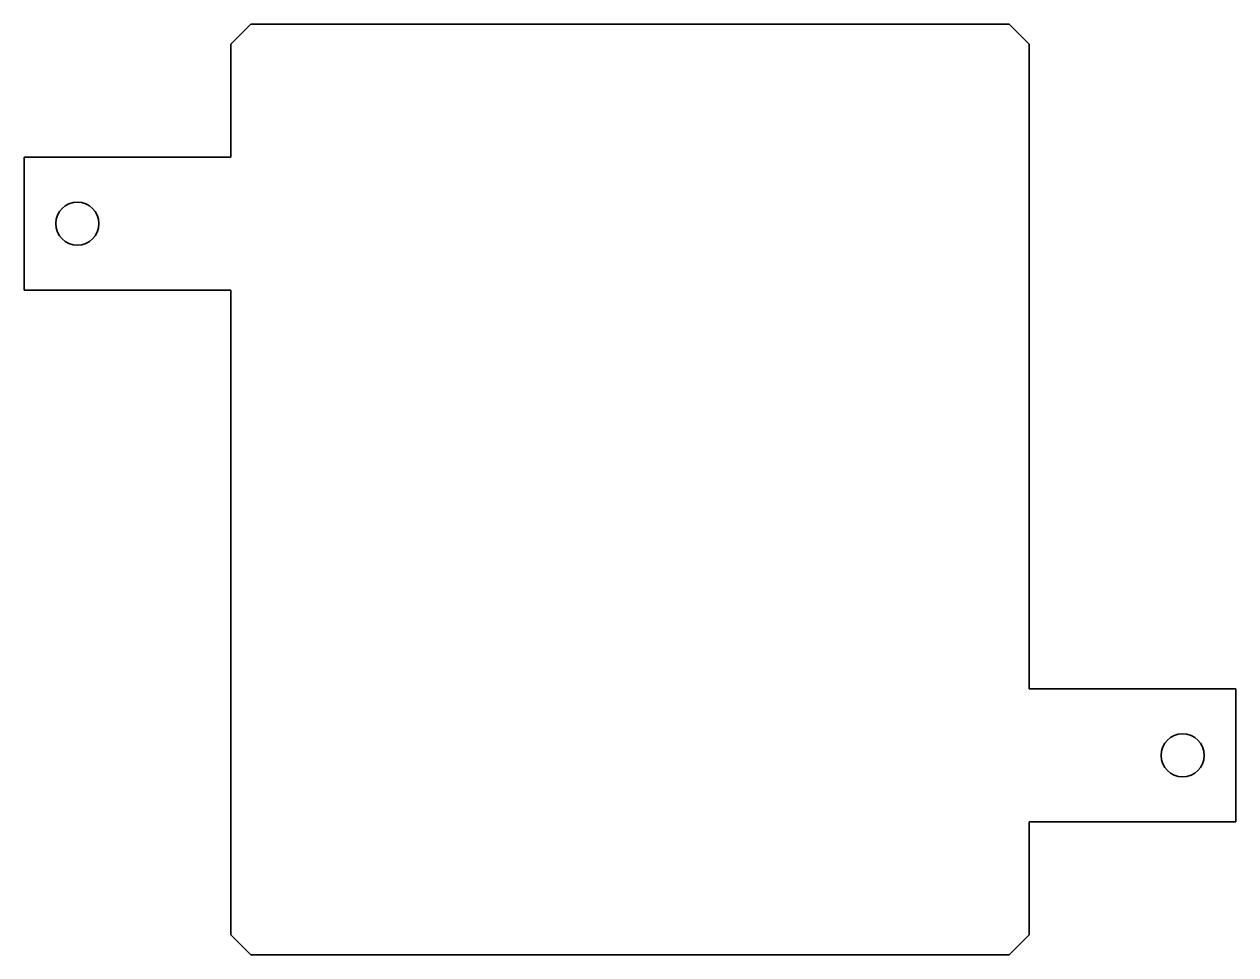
# Model space of a CAD drawing. Header units: millimetres. Extents: x 1333 to 58474, y -42879 to 3618.
# Drawn here: x 54775.8 to 54958.2, y 1053.4 to 1193.4 of the extents above; entities that cross this region are included whole.
import ezdxf

# ---------------------------------------------------------------- set-up
doc = ezdxf.new("R2010")
doc.units = ezdxf.units.MM
doc.header["$LTSCALE"] = 0.5

msp = doc.modelspace()

# ---------------------------------------------------------------- linework, layer by layer
at = {"color": 7, "lineweight": 35}
for p, q in [((54809.945, 1193.394), (54806.945, 1190.394)), ((54827.745, 1193.394), (54809.945, 1193.394)), ((54827.745, 1193.394), (54906.345, 1193.394)), ((54906.345, 1193.394), (54924.145, 1193.394)), ((54924.145, 1193.394), (54927.145, 1190.394)), ((54806.945, 1190.394), (54806.945, 1173.394)), ((54927.145, 1190.394), (54927.145, 1173.394)), ((54775.845, 1153.394), (54775.845, 1173.394)), ((54802.245, 1173.394), (54775.845, 1173.394)), ((54803.245, 1173.394), (54802.245, 1173.394)), ((54806.945, 1173.394), (54803.245, 1173.394)), ((54927.145, 1173.394), (54927.145, 1133.394)), ((54802.245, 1153.394), (54775.845, 1153.394)), ((54803.245, 1153.394), (54802.245, 1153.394)), ((54806.945, 1153.394), (54803.245, 1153.394)), ((54806.945, 1153.394), (54806.945, 1133.394)), ((54806.945, 1133.394), (54806.945, 1073.394)), ((54927.145, 1133.394), (54927.145, 1093.394)), ((54927.145, 1093.394), (54930.845, 1093.394)), ((54928.845, 1093.394), (54929.845, 1093.394)), ((54930.845, 1093.394), (54931.845, 1093.394)), ((54931.845, 1093.394), (54958.245, 1093.394)), ((54958.245, 1073.394), (54958.245, 1093.394)), ((54806.945, 1056.394), (54806.945, 1073.394)), ((54927.145, 1073.394), (54930.845, 1073.394)), ((54927.145, 1056.394), (54927.145, 1073.394)), ((54928.845, 1073.394), (54929.845, 1073.394)), ((54930.845, 1073.394), (54931.845, 1073.394)), ((54931.845, 1073.394), (54958.245, 1073.394)), ((54809.945, 1053.394), (54806.945, 1056.394)), ((54924.145, 1053.394), (54927.145, 1056.394)), ((54827.745, 1053.394), (54809.945, 1053.394)), ((54827.745, 1053.394), (54906.345, 1053.394)), ((54906.345, 1053.394), (54924.145, 1053.394))]:
    msp.add_line(p, q, dxfattribs=at)
for centre in [(54783.845, 1163.394), (54950.245, 1083.394)]:
    msp.add_circle(centre, 3.25, dxfattribs=at)

doc.saveas('drawing.dxf')
